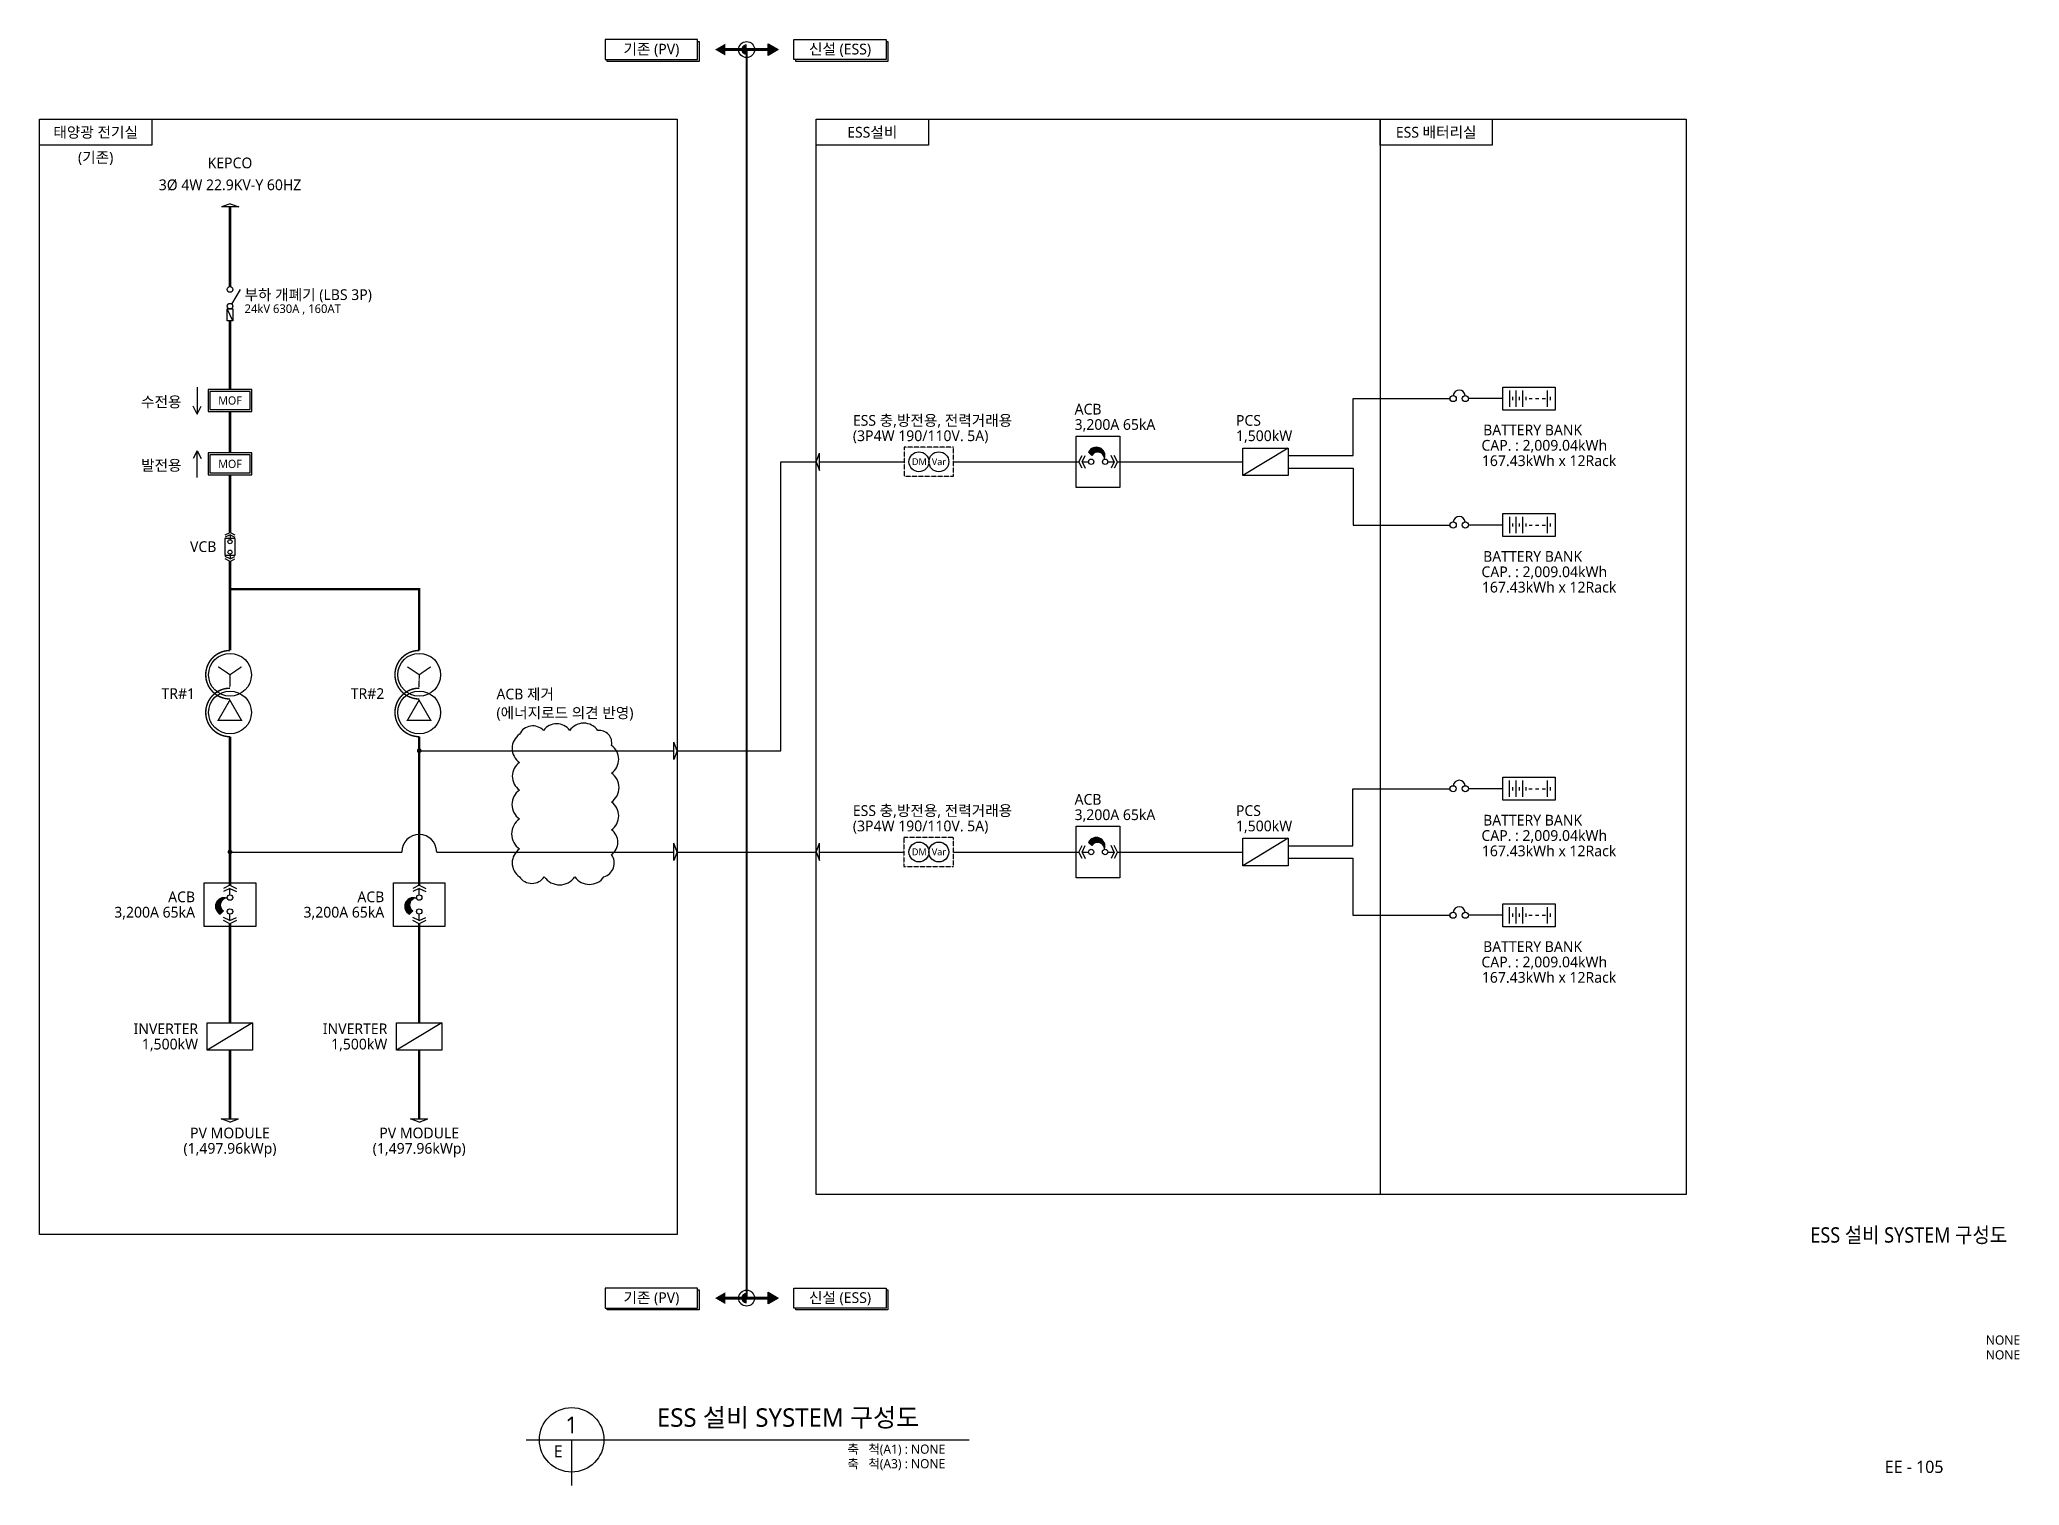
# Model space of a CAD drawing. Header units: millimetres. Extents: x 3366 to 510398, y 0 to 56757.
# Drawn here: x 445915 to 510398, y 2695 to 49788 of the extents above; entities that cross this region are included whole.
import ezdxf
from ezdxf.enums import TextEntityAlignment as Align

# ---------------------------------------------------------------- set-up
doc = ezdxf.new("R2010")
doc.units = ezdxf.units.MM
for name, pattern in [('C4', [19, 16, -1, 1, -1]), ('HIDDEN', [0.375, 0.25, -0.125]), ('LH2', [2.75, 2, -0.75])]:
    doc.linetypes.add(name, pattern=pattern)
for name, color, linetype in [('E-ELEC', 3, 'Continuous'), ('E-LINE', 4, 'Continuous'), ('E-TABL', 1, 'Continuous'), ('E-TEXT', 7, 'Continuous'), ('도면 TITLE', 4, 'Continuous')]:
    doc.layers.add(name, color=color, linetype=linetype)
doc.styles.add('MG', font='malgun.ttf')

msp = doc.modelspace()

# ---------------------------------------------------------------- texts
at = {"layer": 'E-ELEC', "style": 'MG'}
for p in [(452116.7, 38033), (452116.7, 35967.5)]:
    msp.add_text('MOF', height=267.14, dxfattribs=at).set_placement(p, align=Align.MIDDLE)
for s, p in [('DM', (474326.6, 35927.3)), ('Var', (474974.8, 35927.3)), ('DM', (474325.8, 23217)), ('Var', (474974.1, 23217))]:
    msp.add_text(s, height=226.2, dxfattribs=at).set_placement(p)
at = {"layer": 'E-LINE', "style": 'MG'}
msp.add_text('부하 개폐기 (LBS 3P)', height=350, dxfattribs=at).set_placement((452591.5, 41305.1))
at = {"layer": 'E-TEXT', "linetype": 'ByBlock', "style": 'MG'}
for s, p in [('기존 (PV)', (465841.2, 49462.2)), ('신설 (ESS)', (471985.1, 49462.2)), ('기존 (PV)', (465841.2, 8794.3)), ('신설 (ESS)', (471985.1, 8794.3))]:
    msp.add_text(s, height=350, dxfattribs=at).set_placement(p, align=Align.MIDDLE)
at = {"layer": 'E-TEXT', "linetype": 'Continuous', "style": 'MG'}
for s, p in [('태양광 전기실', (447741.5, 46773.9)), ('ESS설비', (473035.8, 46773.9)), ('ESS 배터리실', (491402.8, 46773.9)), ('(기존)', (447741.5, 45935.8))]:
    msp.add_text(s, height=350, dxfattribs=at).set_placement(p, align=Align.MIDDLE)
at = {"layer": 'E-TEXT', "color": 0, "style": 'MG'}
for s, p in [('KEPCO', (452117, 45771.1)), ('3Ø 4W 22.9KV-Y 60HZ', (452117, 45057.8))]:
    msp.add_text(s, height=350, dxfattribs=at).set_placement(p, align=Align.MIDDLE)
at = {"layer": 'E-TEXT', "style": 'MG'}
msp.add_text('24kV 630A , 160AT', height=280, dxfattribs=at).set_placement((452591.5, 40883.3))
at = {"layer": 'E-TEXT', "linetype": 'Continuous', "style": 'MG'}
for s, p in [('수전용', (449221, 37812.1)), ('발전용', (449221, 35746.5))]:
    msp.add_text(s, height=350, rotation=360, dxfattribs=at).set_placement(p)
at = {"layer": 'E-TEXT', "style": 'MG'}
for s, p in [('ESS 충,방전용, 전력거래용', (472404.4, 37384.6)), ('(3P4W 190/110V. 5A)', (472404.4, 36884.6)), ('CAP. : 2,009.04kWh', (492877.4, 36573)), ('BATTERY BANK', (492932.8, 37073)), ('167.43kWh x 12Rack', (492891.4, 36072.2)), ('BATTERY BANK', (492932.8, 32953.8)), ('CAP. : 2,009.04kWh', (492877.4, 32453.8)), ('167.43kWh x 12Rack', (492891.4, 31953)), ('ESS 충,방전용, 전력거래용', (472403.6, 24674.4)), ('BATTERY BANK', (492932, 24362.8)), ('(3P4W 190/110V. 5A)', (472403.6, 24174.4)), ('CAP. : 2,009.04kWh', (492876.6, 23862.8)), ('167.43kWh x 12Rack', (492890.6, 23362)), ('BATTERY BANK', (492932, 20243.5)), ('CAP. : 2,009.04kWh', (492876.6, 19743.5)), ('167.43kWh x 12Rack', (492890.6, 19242.7))]:
    msp.add_text(s, height=350, dxfattribs=at).set_placement(p, align=Align.MIDDLE_LEFT)
at = {"layer": 'E-TEXT', "color": 0, "style": 'MG'}
for s, p in [('ACB', (479625.3, 37751.3)), ('3,200A 65kA', (479625.3, 37251.3)), ('PCS', (484882, 37384.6)), ('1,500kW', (484882, 36884.6)), ('VCB', (450815.2, 33272.5)), ('ACB', (479624.5, 25041)), ('3,200A 65kA', (479624.5, 24541)), ('PCS', (484881.2, 24674.4)), ('1,500kW', (484881.2, 24174.4))]:
    msp.add_text(s, height=350, dxfattribs=at).set_placement(p, align=Align.MIDDLE_LEFT)
for s, p in [('TR#1', (450977.8, 28486.2)), ('TR#2', (457141, 28486.2)), ('ACB', (450977.8, 21865.5)), ('ACB', (457141, 21865.5)), ('3,200A 65kA', (450977.8, 21365.5)), ('3,200A 65kA', (457141, 21365.5))]:
    msp.add_text(s, height=350, dxfattribs=at).set_placement(p, align=Align.MIDDLE_RIGHT)
at = {"layer": 'E-TEXT', "color": 6, "style": 'MG'}
for s, p in [('ACB 제거', (460794.6, 28471.8)), ('(에너지로드 의견 반영)', (460794.6, 27860))]:
    msp.add_text(s, height=350, dxfattribs=at).set_placement(p, align=Align.MIDDLE_LEFT)
at = {"layer": 'E-TEXT', "style": 'MG'}
for s, p in [('INVERTER', (451078.1, 17569)), ('INVERTER', (457241.3, 17569)), ('1,500kW', (451078.1, 17069)), ('1,500kW', (457241.3, 17069))]:
    msp.add_text(s, height=350, dxfattribs=at).set_placement(p, align=Align.MIDDLE_RIGHT)
for s, p in [('PV MODULE', (452115.4, 14173.6)), ('PV MODULE', (458278.5, 14173.6)), ('(1,497.96kWp)', (452115.4, 13673.6)), ('(1,497.96kWp)', (458278.5, 13673.6))]:
    msp.add_text(s, height=350, dxfattribs=at).set_placement(p, align=Align.MIDDLE_CENTER)
at = {"layer": '도면 TITLE', "style": 'MG', "width": 0.9}
msp.add_text('ESS 설비 SYSTEM 구성도', height=500, dxfattribs=at).set_placement((506795, 10851.8), align=Align.MIDDLE_CENTER)
at = {"layer": '도면 TITLE', "style": 'MG'}
for s, p in [('NONE', (510421.6, 7428.5)), ('NONE', (510421.6, 6947)), ('축   척(A1) : NONE', (475412.6, 3875.7)), ('축   척(A3) : NONE', (475412.6, 3400.9))]:
    msp.add_text(s, height=300, dxfattribs=at).set_placement(p, align=Align.MIDDLE_RIGHT)
msp.add_text('ESS 설비 SYSTEM 구성도', height=600, dxfattribs=at).set_placement((466021.7, 4905.4), align=Align.MIDDLE_LEFT)
for s, height, p in [('1', 544.4, (463244, 4664.5)), ('E', 388.9, (462806.4, 3802.3))]:
    msp.add_text(s, height=height, dxfattribs=at).set_placement(p, align=Align.MIDDLE)
msp.add_text('EE - 105', height=400, dxfattribs=at).set_placement((506970.5, 3300), align=Align.MIDDLE_CENTER)

# ---------------------------------------------------------------- blocks, each defined once
blk = doc.blocks.new('zw$C711')
at = {"linetype": 'Continuous', "const_width": 76.9}
for points in [[(-237, 3, 1), (-160, 3, 1)], [(-160, 3, -1), (-237, 3, -1)]]:
    blk.add_lwpolyline(points, format="xyb", close=True, dxfattribs=at)

# ---------------------------------------------------------------- hatches: boundary and pattern name
at = {"layer": 'E-ELEC'}
for points in [[(480077.9, 36351.2), (480182.9, 36246.3, -0.7207592), (480602.8, 36141.3, 0.9260311)], [(480077.2, 23641), (480182.1, 23536, -0.7207592), (480602, 23431, 0.9260311)], [(451801.5, 21300.5), (451906.5, 21405.5, -0.7207592), (452011.4, 21825.4, 0.9260311)], [(457964.7, 21300.5), (458069.6, 21405.5, -0.7207592), (458174.6, 21825.4, 0.9260311)]]:
    msp.add_hatch(color=256, dxfattribs=at).paths.add_polyline_path(points)
at = {"layer": 'E-TABL', "ltscale": 200}
for points in [[(468245.4, 49652.9), (467915.2, 49462.2), (468245.4, 49271.6)], [(469641.5, 49271.6), (469971.7, 49462.2), (469641.5, 49652.9)], [(468245.4, 8984.9), (467915.2, 8794.3), (468245.4, 8603.6)], [(469641.5, 8603.6), (469971.7, 8794.3), (469641.5, 8984.9)]]:
    msp.add_hatch(color=256, dxfattribs=at).paths.add_polyline_path(points)

# ---------------------------------------------------------------- linework, layer by layer
at = {"color": 6}
msp.add_lwpolyline([(461544.3, 22515.7, 0.5205671), (462353.2, 22515.7, 0.5205671), (463352.2, 22515.7, 0.5205671), (464294, 22515.7, 0.5205671), (464541.6, 23240.6, 0.5205671), (464541.6, 24048.2, 0.5205671), (464541.6, 24954.4, 0.5205671), (464541.6, 25897.5, 0.5205671), (464541.6, 26796.9, 0.5205671), (464095.4, 27283.6, 0.5205671), (463179.9, 27283.6, 0.5205671), (462330.5, 27283.6, 0.5205671), (461544.3, 27159.6, 0.5205671), (461544.3, 26242.4, 0.5205671), (461544.3, 25344.4, 0.5205671), (461544.3, 24403.1, 0.5205671), (461544.3, 23424.3, 0.5205671)], format="xyb", close=True, dxfattribs=at)
at = {"layer": 'E-ELEC', "linetype": 'Continuous'}
for p, q in [((452119.1, 44443.1), (451835.8, 44335.9)), ((452400.2, 44335.9), (451835.8, 44335.9)), ((452179, 41173.9), (452454.6, 41646.4)), ((471210.1, 36036.3), (471317.4, 36319.6)), ((471317.4, 35755.1), (471317.4, 36319.6)), ((466679.7, 26624.3), (466572.4, 26907.5)), ((466572.4, 26343.1), (466572.4, 26907.5)), ((466679.7, 23326.1), (466572.4, 23609.3)), ((466572.4, 23044.9), (466572.4, 23609.3)), ((471209.4, 23326.1), (471316.6, 23609.3)), ((471316.6, 23044.9), (471316.6, 23609.3)), ((451834.2, 14630.9), (452398.6, 14630.9)), ((452115.4, 14523.6), (452398.6, 14630.9)), ((457997.4, 14630.9), (458561.8, 14630.9)), ((458278.5, 14523.6), (458561.8, 14630.9))]:
    msp.add_line(p, q, dxfattribs=at)
at = {"layer": 'E-ELEC'}
for p, q in [((452213.9, 40625.5), (452020.1, 41013.3)), ((493571.6, 37722.3), (493571.6, 38469.6)), ((493571.6, 38469.6), (495279.7, 38469.6)), ((493785.1, 38362.8), (493785.1, 37829.1)), ((493891.8, 38149.3), (493891.8, 38042.6)), ((493998.6, 38362.8), (493998.6, 37829.1)), ((494105.3, 38149.3), (494105.3, 38042.6)), ((494212.1, 38362.8), (494212.1, 37829.1)), ((494318.9, 38149.3), (494318.9, 38042.6)), ((494425.6, 38096), (494532.4, 38096)), ((494639.1, 38096), (494745.9, 38096)), ((494852.6, 38096), (494959.4, 38096)), ((495012.8, 38362.8), (495012.8, 37829.1)), ((495119.5, 38149.3), (495119.5, 38042.6)), ((495279.7, 38469.6), (495279.7, 37722.3)), ((495279.7, 37722.3), (493571.6, 37722.3)), ((479763, 36036.3), (479868, 36246.3)), ((479868, 36036.3), (479973, 36246.3)), ((480182.9, 36246.3), (480077.9, 36351.2)), ((480917.7, 36036.3), (480812.7, 36246.3)), ((481022.7, 36036.3), (480917.7, 36246.3)), ((486580.7, 36482), (485104.1, 35590.7)), ((479868, 35826.4), (479763, 36036.3)), ((479868, 36036.3), (479973, 35826.4)), ((479868, 36036.3), (480077.9, 36036.3)), ((480707.8, 36036.3), (480917.7, 36036.3)), ((480917.7, 36036.3), (480812.7, 35826.4)), ((481022.7, 36036.3), (480917.7, 35826.4)), ((493571.6, 33603.1), (493571.6, 34350.4)), ((493571.6, 34350.4), (495279.7, 34350.4)), ((493785.1, 34243.6), (493785.1, 33709.8)), ((493998.6, 34243.6), (493998.6, 33709.8)), ((494212.1, 34243.6), (494212.1, 33709.8)), ((495012.8, 34243.6), (495012.8, 33709.8)), ((495279.7, 34350.4), (495279.7, 33603.1)), ((451959.7, 33656), (452116.7, 33734.5)), ((452116.7, 33656), (451959.7, 33577.5)), ((452116.7, 33734.5), (452273.6, 33656)), ((452116.7, 33656), (452273.6, 33577.5)), ((452116.7, 33656), (452116.7, 33499)), ((495279.7, 33603.1), (493571.6, 33603.1)), ((493891.8, 34030.1), (493891.8, 33923.3)), ((494105.3, 34030.1), (494105.3, 33923.3)), ((494318.9, 34030.1), (494318.9, 33923.3)), ((494425.6, 33976.7), (494532.4, 33976.7)), ((494639.1, 33976.7), (494745.9, 33976.7)), ((494852.6, 33976.7), (494959.4, 33976.7)), ((495119.5, 34030.1), (495119.5, 33923.3)), ((452116.7, 32871.1), (451959.7, 32949.6)), ((452116.7, 33028.1), (452116.7, 32871.1)), ((452116.7, 32871.1), (452273.6, 32949.6)), ((452116.7, 32792.6), (451959.7, 32871.1)), ((452116.7, 32792.6), (452273.6, 32871.1)), ((493570.8, 25012), (493570.8, 25759.3)), ((493570.8, 25759.3), (495278.9, 25759.3)), ((493784.3, 25652.6), (493784.3, 25118.8)), ((493891, 25439.1), (493891, 25332.3)), ((493997.8, 25652.6), (493997.8, 25118.8)), ((494104.6, 25439.1), (494104.6, 25332.3)), ((494211.3, 25652.6), (494211.3, 25118.8)), ((494318.1, 25439.1), (494318.1, 25332.3)), ((494424.8, 25385.7), (494531.6, 25385.7)), ((494638.3, 25385.7), (494745.1, 25385.7)), ((494851.9, 25385.7), (494958.6, 25385.7)), ((495012, 25652.6), (495012, 25118.8)), ((495118.8, 25439.1), (495118.8, 25332.3)), ((495278.9, 25759.3), (495278.9, 25012)), ((495278.9, 25012), (493570.8, 25012)), ((479762.2, 23326.1), (479867.2, 23536)), ((479867.2, 23116.1), (479762.2, 23326.1)), ((479867.2, 23326.1), (479972.2, 23536)), ((479867.2, 23326.1), (479972.2, 23116.1)), ((479867.2, 23326.1), (480077.2, 23326.1)), ((480182.1, 23536), (480077.2, 23641)), ((480707, 23326.1), (480916.9, 23326.1)), ((480916.9, 23326.1), (480812, 23536)), ((480916.9, 23326.1), (480812, 23116.1)), ((481021.9, 23326.1), (480916.9, 23536)), ((481021.9, 23326.1), (480916.9, 23116.1)), ((486579.9, 23771.7), (485103.4, 22880.4)), ((452116.4, 22245.3), (451906.5, 22140.3)), ((452116.4, 22140.3), (451906.5, 22035.3)), ((452116.4, 22245.3), (452326.3, 22140.3)), ((452116.4, 22140.3), (452326.3, 22035.3)), ((452116.4, 21930.4), (452116.4, 22140.3)), ((458279.6, 22245.3), (458069.6, 22140.3)), ((458279.6, 22140.3), (458069.6, 22035.3)), ((458279.6, 22245.3), (458489.5, 22140.3)), ((458279.6, 22140.3), (458489.5, 22035.3)), ((458279.6, 21930.4), (458279.6, 22140.3)), ((451906.5, 21405.5), (451801.5, 21300.5)), ((452116.4, 21090.6), (452116.4, 21300.5)), ((458069.6, 21405.5), (457964.7, 21300.5)), ((458279.6, 21090.6), (458279.6, 21300.5)), ((493570.8, 20892.8), (493570.8, 21640.1)), ((493570.8, 21640.1), (495278.9, 21640.1)), ((493784.3, 21533.3), (493784.3, 20999.6)), ((493891, 21319.8), (493891, 21213.1)), ((493997.8, 21533.3), (493997.8, 20999.6)), ((494104.6, 21319.8), (494104.6, 21213.1)), ((494211.3, 21533.3), (494211.3, 20999.6)), ((494318.1, 21319.8), (494318.1, 21213.1)), ((495012, 21533.3), (495012, 20999.6)), ((495118.8, 21319.8), (495118.8, 21213.1)), ((495278.9, 21640.1), (495278.9, 20892.8)), ((452116.4, 21090.6), (451906.5, 21195.6)), ((452116.4, 20985.6), (451906.5, 21090.6)), ((452116.4, 21090.6), (452326.3, 21195.6)), ((452326.3, 21090.6), (452116.4, 20985.6)), ((458279.6, 21090.6), (458069.6, 21195.6)), ((458279.6, 20985.6), (458069.6, 21090.6)), ((458279.6, 21090.6), (458489.5, 21195.6)), ((458489.5, 21090.6), (458279.6, 20985.6)), ((495278.9, 20892.8), (493570.8, 20892.8)), ((494424.8, 21266.4), (494531.6, 21266.4)), ((494638.3, 21266.4), (494745.1, 21266.4)), ((494851.9, 21266.4), (494958.6, 21266.4)), ((452854.7, 17764.7), (451378.1, 16873.4)), ((459017.8, 17764.7), (457541.3, 16873.4))]:
    msp.add_line(p, q, dxfattribs=at)
at = {"layer": 'E-ELEC', "linetype": 'Continuous'}
for points in [[(452117, 44443.1), (452400.2, 44335.9)], [(471210.1, 36038.4), (471317.4, 35755.1)], [(466679.7, 26626.3), (466572.4, 26343.1)], [(466679.7, 23328.1), (466572.4, 23044.9)], [(471209.4, 23328.1), (471316.6, 23044.9)], [(452117.4, 14523.6), (451834.2, 14630.9)], [(458280.6, 14523.6), (457997.4, 14630.9)]]:
    msp.add_lwpolyline(points, dxfattribs=at)
msp.add_lwpolyline([(452213.9, 40625.5), (452020.1, 40625.5), (452020.1, 41013.3), (452213.9, 41013.3)], close=True, dxfattribs=at)
at = {"layer": 'E-ELEC'}
for points in [[(452831.2, 38390.2), (451402.1, 38390.2), (451402.1, 37675.7), (452831.2, 37675.7)], [(452831.2, 36324.7), (451402.1, 36324.7), (451402.1, 35610.2), (452831.2, 35610.2)], [(485104.1, 36482), (486580.7, 36482), (486580.7, 35590.7), (485104.1, 35590.7)], [(451947.4, 33535.7), (451947.4, 32991.4), (452285.9, 32991.4), (452285.9, 33535.7)], [(485103.4, 23771.7), (486579.9, 23771.7), (486579.9, 22880.4), (485103.4, 22880.4)], [(451378.1, 17764.7), (452854.7, 17764.7), (452854.7, 16873.4), (451378.1, 16873.4)], [(457541.3, 17764.7), (459017.8, 17764.7), (459017.8, 16873.4), (457541.3, 16873.4)]]:
    msp.add_lwpolyline(points, close=True, dxfattribs=at)
at = {"layer": 'E-ELEC', "color": 1}
for points in [[(452768.5, 38327.5), (451464.8, 38327.5), (451464.8, 37738.4), (452768.5, 37738.4)], [(452768.5, 36262), (451464.8, 36262), (451464.8, 35672.9), (452768.5, 35672.9)]]:
    msp.add_lwpolyline(points, close=True, dxfattribs=at)
at = {"layer": 'E-ELEC', "const_width": 46.8}
for points in [[(452116.7, 29890.7, 1), (452116.7, 28309.7, 1)], [(458279.8, 29890.7, 1), (458279.8, 28309.7, 1)], [(452116.7, 28662.7, 1), (452116.7, 27081.7, 1)], [(458279.8, 28662.7, 1), (458279.8, 27081.7, 1)]]:
    msp.add_lwpolyline(points, format="xyb", dxfattribs=at)
at = {"layer": 'E-ELEC', "linetype": 'Continuous', "const_width": 42.3}
for points in [[(452492.6, 29359.4), (452116.7, 29100.2), (451730.3, 29359.4)], [(452116.7, 29100.2), (452111.4, 28699.3)], [(458655.7, 29359.4), (458279.8, 29100.2), (457893.5, 29359.4)], [(458279.8, 29100.2), (458274.6, 28699.3)], [(451730.3, 27613), (452492.6, 27613), (452111.4, 28273.1), (451730.3, 27613)], [(457893.5, 27613), (458655.7, 27613), (458274.6, 28273.1), (457893.5, 27613)]]:
    msp.add_lwpolyline(points, dxfattribs=at)
at = {"layer": 'E-ELEC', "linetype": 'Continuous'}
for centre, radius in [((452117, 41651.2), 91.7), ((452118.6, 41105), 91.7), ((452116.7, 29100.2), 696.6), ((458279.8, 29100.2), 696.6), ((452116.7, 27872.2), 696.6), ((458279.8, 27872.2), 696.6)]:
    msp.add_circle(centre, radius, dxfattribs=at)
at = {"layer": 'E-ELEC'}
for centre, radius in [((491955.6, 38096), 100.3), ((492351.7, 38096), 100.3), ((474555.8, 36036.3), 324.1), ((475204, 36036.3), 324.1), ((480165.4, 36036.3), 87.5), ((480620.3, 36036.3), 87.5), ((491955.6, 33976.7), 100.3), ((492351.7, 33976.7), 100.3), ((452116.7, 33433.6), 65.4), ((452116.7, 33093.5), 65.4), ((491954.8, 25385.7), 100.3), ((492351, 25385.7), 100.3), ((474555, 23326.1), 324.1), ((475203.2, 23326.1), 324.1), ((480164.6, 23326.1), 87.5), ((480619.5, 23326.1), 87.5), ((452116.4, 21842.9), 87.5), ((458279.6, 21842.9), 87.5), ((452116.4, 21388), 87.5), ((458279.6, 21388), 87.5), ((491954.8, 21266.4), 100.3), ((492351, 21266.4), 100.3)]:
    msp.add_circle(centre, radius, dxfattribs=at)
for centre, radius, start, end in [((492153.7, 38172), 199.5, 6.972985, 173.027015), ((480332.3, 36226.1), 283.5, 342.597296, 153.799885), ((480375.4, 36123.8), 228.1, 4.398705, 147.528808), ((492153.7, 34052.7), 199.5, 6.972985, 173.027015), ((492152.9, 25461.7), 199.5, 6.972985, 173.027015), ((480331.5, 23515.8), 283.5, 342.597296, 153.799885), ((480374.6, 23413.5), 228.1, 4.398705, 147.528808), ((451926.6, 21554.9), 283.5, 72.597296, 243.799885), ((452028.9, 21598), 228.1, 94.398705, 237.528808), ((458089.8, 21554.9), 283.5, 72.597296, 243.799885), ((458192.1, 21598), 228.1, 94.398705, 237.528808), ((492152.9, 21342.5), 199.5, 6.972985, 173.027015)]:
    msp.add_arc(centre, radius, start, end, dxfattribs=at)
at = {"layer": 'E-LINE'}
for p, q in [((493571.6, 38096), (492452, 38096)), ((470058.6, 26624.3), (470058.6, 36036.3)), ((470058.6, 36036.3), (471209.4, 36036.3)), ((471317.4, 36036.3), (474069, 36036.3)), ((475681.6, 36036.3), (479763, 36036.3)), ((493571.6, 33976.7), (492452, 33976.7)), ((466678.9, 26624.3), (470058.6, 26624.3)), ((493570.8, 25385.7), (492451.2, 25385.7)), ((466678.9, 23326.1), (471209.4, 23326.1)), ((471316.6, 23326.1), (474068.3, 23326.1)), ((475680.8, 23326.1), (479762.2, 23326.1)), ((493570.8, 21266.4), (492451.2, 21266.4))]:
    msp.add_line(p, q, dxfattribs=at)
at = {"layer": 'E-LINE', "const_width": 80}
for points in [[(452117, 41742.9), (452117, 44335.5)], [(452117.7, 40625.5), (452116.7, 38390.2)], [(452117, 37675.7), (452117, 36324.7)], [(452117, 35610.2), (452117, 33734.3)], [(452117, 29890.9), (452116.7, 32792.6)], [(452116.8, 31890.2), (458279.8, 31890.2), (458279.8, 29890.7)], [(452116.4, 22245.3), (452116.6, 27081.7)], [(458279.6, 22245.3), (458279.8, 27081.7)], [(452116.4, 20985.6), (452116.4, 17764.7)], [(458279.6, 20985.6), (458279.6, 17764.7)], [(452116.4, 16873.4), (452116.4, 14630.9)], [(458279.6, 16873.4), (458279.6, 14630.9)]]:
    msp.add_lwpolyline(points, dxfattribs=at)
at = {"layer": 'E-LINE'}
for points in [[(486580.7, 36242.1), (488693.9, 36242.1), (488693.9, 38096), (491855.3, 38096)], [(481022.7, 36036.3), (485104.1, 36036.3)], [(486580.7, 35830.6), (488693.9, 35830.6), (488693.9, 33976.7), (491855.3, 33976.7)], [(458279.7, 26624.3), (466572.4, 26625.3)], [(486579.9, 23531.8), (488693.1, 23531.8), (488693.1, 25385.7), (491854.6, 25385.7)], [(452116.4, 23326.1), (457711.2, 23326.1)], [(458848.2, 23326.1), (466572.4, 23326.1)], [(481021.9, 23326.1), (485103.4, 23326.1)], [(486579.9, 23120.3), (488693.1, 23120.3), (488693.1, 21266.4), (491854.6, 21266.4)]]:
    msp.add_lwpolyline(points, dxfattribs=at)
msp.add_arc((458279.7, 23326.1), 568.5, 0, 180, dxfattribs=at)
at = {"layer": 'E-TABL', "linetype": 'C4'}
msp.add_line((471209.4, 47193), (499548.2, 47193), dxfattribs=at)
at = {"layer": 'E-TABL', "ltscale": 2}
for p, q in [((451047.6, 38461.9), (451047.6, 37592.9)), ((451047.6, 37592.9), (450917.6, 37842.9)), ((451047.6, 37592.9), (451177.6, 37842.9)), ((451047.6, 36396.4), (450917.6, 36146.4)), ((451047.6, 36396.4), (451177.6, 36146.4)), ((451047.6, 35527.4), (451047.6, 36396.4))]:
    msp.add_line(p, q, dxfattribs=at)
at = {"layer": 'E-TABL', "linetype": 'ByBlock'}
for points in [[(467342.8, 49788.2), (464339.6, 49788.2), (464339.6, 49136.2), (467342.8, 49136.2)], [(470483.4, 49788.2), (473486.7, 49788.2), (473486.7, 49136.2), (470483.4, 49136.2)], [(467342.8, 9120.3), (464339.6, 9120.3), (464339.6, 8468.3), (467342.8, 8468.3)], [(470483.4, 9120.3), (473486.7, 9120.3), (473486.7, 8468.3), (470483.4, 8468.3)]]:
    msp.add_lwpolyline(points, close=True, dxfattribs=at)
for points in [[(467342.8, 49729.9), (467401.2, 49729.9), (467401.2, 49077.8), (464398, 49077.8), (464398, 49136.2)], [(473486.7, 49729.9), (473545.1, 49729.9), (473545.1, 49077.8), (470541.8, 49077.8), (470541.8, 49136.2)], [(467342.8, 9061.9), (467401.2, 9061.9), (467401.2, 8409.9), (464398, 8409.9), (464398, 8468.3)], [(473486.7, 9061.9), (473545.1, 9061.9), (473545.1, 8409.9), (470541.8, 8409.9), (470541.8, 8468.3)]]:
    msp.add_lwpolyline(points, dxfattribs=at)
at = {"layer": 'E-TABL', "linetype": 'Continuous', "flags": 128}
for points in [[(469971.7, 49462.2), (469641.5, 49271.6), (469641.5, 49652.9)], [(469971.7, 8794.3), (469641.5, 8603.6), (469641.5, 8984.9)]]:
    msp.add_lwpolyline(points, close=True, dxfattribs=at)
at = {"layer": 'E-TABL', "ltscale": 200}
for points in [[(469635, 49462.2, 100, 100, 0), (468251.9, 49462.2, 0, 0, 0)], [(469635, 8794.3, 100, 100, 0), (468251.9, 8794.3, 0, 0, 0)]]:
    msp.add_lwpolyline(points, format="xyseb", dxfattribs=at)
at = {"layer": 'E-TABL', "linetype": 'Continuous', "flags": 128}
for points in [[(468943.4, 49549, 173.6, 173.6, 1), (468943.4, 49375.4, 0, 0, 0)], [(468943.4, 8881.1, 173.6, 173.6, 1), (468943.4, 8707.5, 0, 0, 0)]]:
    msp.add_lwpolyline(points, format="xyseb", dxfattribs=at)
at = {"layer": 'E-TABL', "linetype": 'HIDDEN', "ltscale": 30, "const_width": 70}
msp.add_lwpolyline([(468943.4, 49462.2), (468943.4, 8794.3)], dxfattribs=at)
at = {"layer": 'E-TABL', "linetype": 'C4'}
msp.add_lwpolyline([(445915, 47193), (466677.5, 47193), (466677.5, 10870), (445915, 10870)], close=True, dxfattribs=at)
at = {"layer": 'E-TABL'}
for points in [[(445915, 47193), (449567.9, 47193), (449567.9, 46354.8), (445915, 46354.8)], [(471209.4, 47193), (474862.3, 47193), (474862.3, 46354.8), (471209.4, 46354.8)], [(489576.3, 47193), (493229.3, 47193), (493229.3, 46354.8), (489576.3, 46354.8)]]:
    msp.add_lwpolyline(points, close=True, dxfattribs=at)
at = {"layer": 'E-TABL', "linetype": 'C4'}
for points in [[(499548.2, 12169.4), (471209.4, 12169.4), (471209.4, 47193)], [(489576.3, 47193), (489576.3, 12169.4)], [(499548.2, 47193), (499548.2, 12169.4)]]:
    msp.add_lwpolyline(points, dxfattribs=at)
at = {"layer": 'E-TABL', "linetype": 'Continuous'}
for points in [[(479681.6, 35197.7), (479681.6, 36874.9), (481104.1, 36874.9), (481104.1, 35197.7)], [(479680.8, 22487.5), (479680.8, 24164.7), (481103.4, 24164.7), (481103.4, 22487.5)], [(452955, 20904.2), (451277.8, 20904.2), (451277.8, 22326.7), (452955, 22326.7)], [(459118.2, 20904.2), (457441, 20904.2), (457441, 22326.7), (459118.2, 22326.7)]]:
    msp.add_lwpolyline(points, close=True, dxfattribs=at)
at = {"layer": 'E-TABL', "linetype": 'LH2'}
for points in [[(475681.6, 36508.3), (474069, 36508.3), (474069, 35564.4), (475681.6, 35564.4)], [(475680.8, 23798), (474068.3, 23798), (474068.3, 22854.1), (475680.8, 22854.1)]]:
    msp.add_lwpolyline(points, close=True, dxfattribs=at)
at = {"layer": 'E-TABL', "linetype": 'Continuous'}
for centre in [(468943.4, 49462.2), (468943.4, 8794.3)]:
    msp.add_circle(centre, 259.9, dxfattribs=at)
at = {"layer": '도면 TITLE'}
for p, q in [((461758.8, 4179.8), (476188.5, 4179.8)), ((463244, 4179.8), (463244, 2694.6))]:
    msp.add_line(p, q, dxfattribs=at)
msp.add_circle((463244, 4179.8), 1050.2, dxfattribs=at)

# ---------------------------------------------------------------- block references
at = {"layer": 'E-ELEC', "ltscale": 2}
for p in [(458478, 26621.5), (452314.7, 23323.3)]:
    msp.add_blockref('zw$C711', p, dxfattribs=at)

msp.set_redraw_order([(e.dxf.handle, doc.entitydb.next_handle()) for e in msp.query("TEXT MTEXT ATTDEF DIMENSION ARC_DIMENSION")])  # texts and dimensions are drawn at this point

doc.saveas('drawing.dxf')
